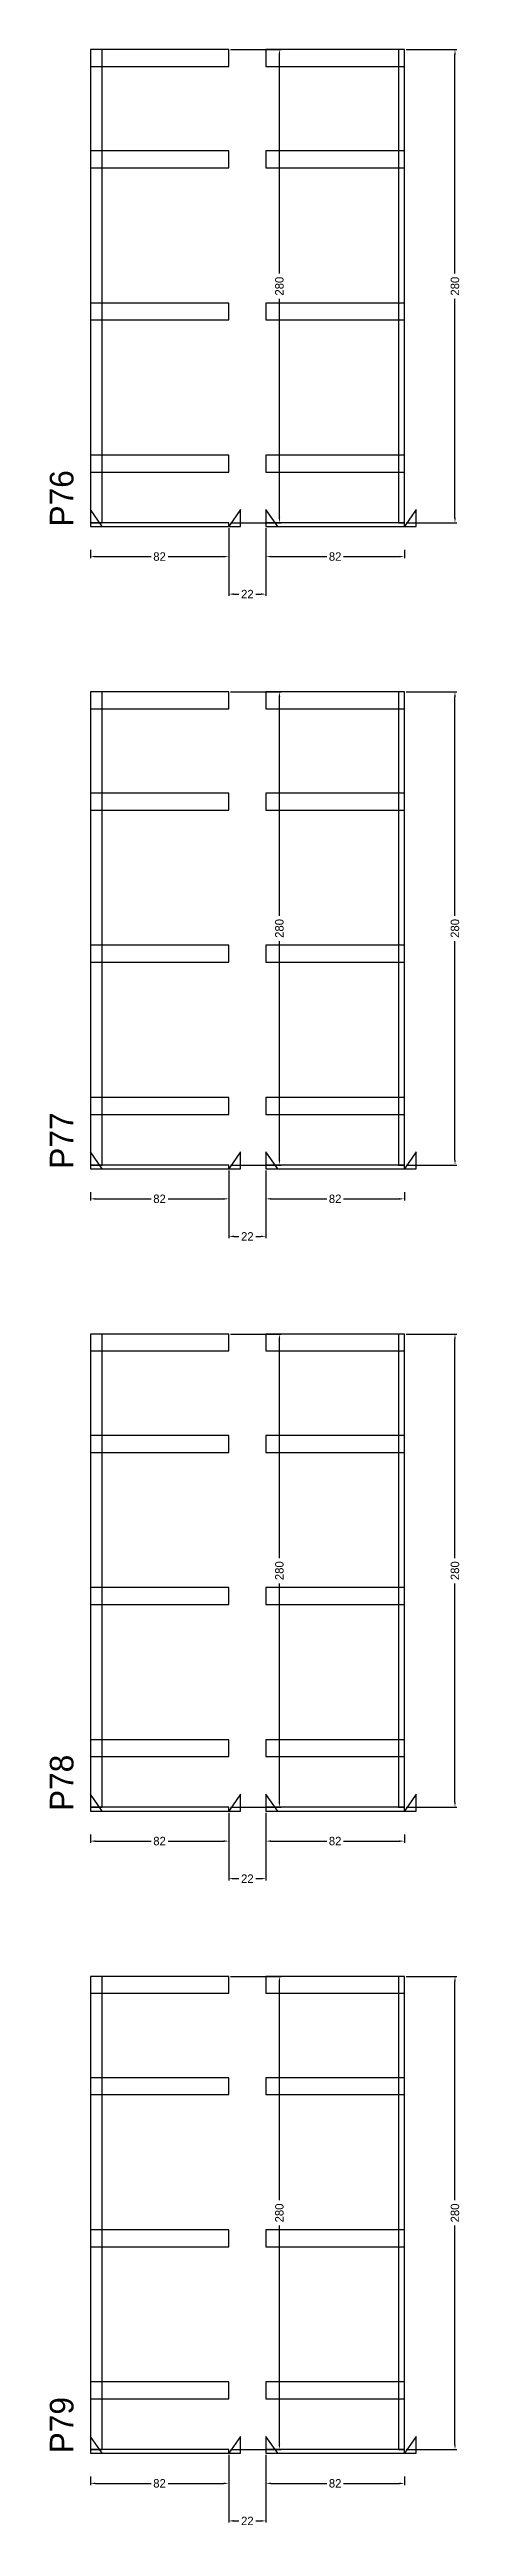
# Model space of a CAD drawing. Header units: centimetres. Extents: x -10500 to 4299, y -12546 to 295.
# Drawn here: x 3976 to 4219, y -12203 to -10738 of the extents above; entities that cross this region are included whole.
import ezdxf

# ---------------------------------------------------------------- set-up
doc = ezdxf.new("R2010")
doc.units = ezdxf.units.CM
for name, color, linetype in [('COTA', 241, 'Continuous'), ('NOMENCLATURA', 7, 'Continuous'), ('SARR_2.2x10', 60, 'Continuous'), ('SARR_2.2x7', 40, 'Continuous')]:
    doc.layers.add(name, color=color, linetype=linetype)
doc.dimstyles.new('PAINEL-NOVA', dxfattribs={"dimtxt": 5, "dimasz": 3, "dimexe": 1, "dimexo": 1, "dimgap": 1, "dimtad": 1, "dimcen": 2.5, "dimazin": 3, "dimtfac": 1, "dimtmove": 0, "dimatfit": 3})

msp = doc.modelspace()

# ---------------------------------------------------------------- texts
at = {"layer": 'NOMENCLATURA'}
for s, p in [('P76', (3990, -11020)), ('P77', (3990, -11400)), ('P78', (3990, -11780)), ('P79', (3990, -12160))]:
    msp.add_text(s, height=14, rotation=90, dxfattribs=at).set_placement(p)

# ---------------------------------------------------------------- blocks, each defined once
blk = doc.blocks.new('_CLOSEDFILLED')
at = {"color": 0, "linetype": 'BYBLOCK'}
blk.add_solid([(-1, 0.16), (0, 0), (-1, -0.16)], dxfattribs=at)
blk = doc.blocks.new('*D1077')
for p, q in [((4000, -12173.8), (4000, -12178.8)), ((4003, -12177.8), (4036, -12177.8)), ((4046, -12177.8), (4079, -12177.8)), ((4082, -12173.8), (4082, -12178.8))]:
    blk.add_line(p, q)
at = {"layer": 'Defpoints'}
for p in [(4000, -12172.8), (4000, -12177.8), (4082, -12172.8)]:
    blk.add_point(p, dxfattribs=at)
at = {"layer": 'SARR_2.2x10', "xscale": 3, "yscale": 3, "rotation": 180}
blk.add_blockref('_CLOSEDFILLED', (4000, -12177.8), dxfattribs=at)
at = {"layer": 'SARR_2.2x10', "xscale": 3, "yscale": 3}
blk.add_blockref('_CLOSEDFILLED', (4082, -12177.8), dxfattribs=at)
at = {"layer": 'SARR_2.2x10', "insert": (4041, -12177.8), "char_height": 5, "attachment_point": 5}
blk.add_mtext('82', dxfattribs=at)
blk = doc.blocks.new('*D1078')
for p, q in [((4083, -11877.8), (4113, -11877.8)), ((4112, -12010.3), (4112, -11880.8)), ((4112, -12154.8), (4112, -12025.3)), ((4083, -12157.8), (4113, -12157.8))]:
    blk.add_line(p, q)
at = {"layer": 'Defpoints'}
for p in [(4082, -11877.8), (4082, -12157.8), (4112, -12157.8)]:
    blk.add_point(p, dxfattribs=at)
at = {"layer": 'SARR_2.2x10', "xscale": 3, "yscale": 3}
for p, rotation in [((4112, -11877.8), 90), ((4112, -12157.8), 270)]:
    blk.add_blockref('_CLOSEDFILLED', p, dxfattribs=dict(at, rotation=rotation))
at = {"layer": 'SARR_2.2x10', "insert": (4112, -12017.8), "char_height": 5, "attachment_point": 5, "rotation": 90}
blk.add_mtext('280', dxfattribs=at)
blk = doc.blocks.new('GRA-E')
at = {"layer": 'SARR_2.2x7'}
blk.add_lwpolyline([(0, 0), (7, 0), (0, 10)], close=True, dxfattribs=at)
blk = doc.blocks.new('GRA-D')
at = {"layer": 'SARR_2.2x7'}
blk.add_lwpolyline([(0, 0), (7, 0), (7, 10)], close=True, dxfattribs=at)
blk = doc.blocks.new('*D1079')
for p, q in [((4104, -12173.8), (4104, -12178.8)), ((4107, -12177.8), (4140, -12177.8)), ((4150, -12177.8), (4183, -12177.8)), ((4186, -12173.8), (4186, -12178.8))]:
    blk.add_line(p, q)
at = {"layer": 'Defpoints'}
for p in [(4104, -12172.8), (4104, -12177.8), (4186, -12172.8)]:
    blk.add_point(p, dxfattribs=at)
at = {"layer": 'SARR_2.2x10', "xscale": 3, "yscale": 3, "rotation": 180}
blk.add_blockref('_CLOSEDFILLED', (4104, -12177.8), dxfattribs=at)
at = {"layer": 'SARR_2.2x10', "xscale": 3, "yscale": 3}
blk.add_blockref('_CLOSEDFILLED', (4186, -12177.8), dxfattribs=at)
at = {"layer": 'SARR_2.2x10', "insert": (4145, -12177.8), "char_height": 5, "attachment_point": 5}
blk.add_mtext('82', dxfattribs=at)
blk = doc.blocks.new('*D1080')
for p, q in [((4187, -11877.8), (4217, -11877.8)), ((4216, -12010.3), (4216, -11880.8)), ((4216, -12154.8), (4216, -12025.3)), ((4187, -12157.8), (4217, -12157.8))]:
    blk.add_line(p, q)
at = {"layer": 'Defpoints'}
for p in [(4186, -11877.8), (4186, -12157.8), (4216, -12157.8)]:
    blk.add_point(p, dxfattribs=at)
at = {"layer": 'SARR_2.2x10', "xscale": 3, "yscale": 3}
for p, rotation in [((4216, -11877.8), 90), ((4216, -12157.8), 270)]:
    blk.add_blockref('_CLOSEDFILLED', p, dxfattribs=dict(at, rotation=rotation))
at = {"layer": 'SARR_2.2x10', "insert": (4216, -12017.8), "char_height": 5, "attachment_point": 5, "rotation": 90}
blk.add_mtext('280', dxfattribs=at)
blk = doc.blocks.new('*D1081')
for p, q in [((4187, -11877.8), (4217, -11877.8)), ((4216, -12010.3), (4216, -11880.8)), ((4216, -12154.8), (4216, -12025.3)), ((4187, -12157.8), (4217, -12157.8))]:
    blk.add_line(p, q)
at = {"layer": 'Defpoints'}
for p in [(4186, -11877.8), (4186, -12157.8), (4216, -12157.8)]:
    blk.add_point(p, dxfattribs=at)
at = {"layer": 'SARR_2.2x10', "xscale": 3, "yscale": 3}
for p, rotation in [((4216, -11877.8), 90), ((4216, -12157.8), 270)]:
    blk.add_blockref('_CLOSEDFILLED', p, dxfattribs=dict(at, rotation=rotation))
at = {"layer": 'SARR_2.2x10', "insert": (4216, -12017.8), "char_height": 5, "attachment_point": 5, "rotation": 90}
blk.add_mtext('280', dxfattribs=at)
blk = doc.blocks.new('*D1082')
for p, q in [((4187, -11877.8), (4217, -11877.8)), ((4216, -12010.3), (4216, -11880.8)), ((4216, -12154.8), (4216, -12025.3)), ((4187, -12157.8), (4217, -12157.8))]:
    blk.add_line(p, q)
at = {"layer": 'Defpoints'}
for p in [(4186, -11877.8), (4186, -12157.8), (4216, -12157.8)]:
    blk.add_point(p, dxfattribs=at)
at = {"layer": 'SARR_2.2x10', "xscale": 3, "yscale": 3}
for p, rotation in [((4216, -11877.8), 90), ((4216, -12157.8), 270)]:
    blk.add_blockref('_CLOSEDFILLED', p, dxfattribs=dict(at, rotation=rotation))
at = {"layer": 'SARR_2.2x10', "insert": (4216, -12017.8), "char_height": 5, "attachment_point": 5, "rotation": 90}
blk.add_mtext('280', dxfattribs=at)
blk = doc.blocks.new('*D1083')
for p, q in [((4187, -11877.8), (4217, -11877.8)), ((4216, -12010.3), (4216, -11880.8)), ((4216, -12154.8), (4216, -12025.3)), ((4187, -12157.8), (4217, -12157.8))]:
    blk.add_line(p, q)
at = {"layer": 'Defpoints'}
for p in [(4186, -11877.8), (4186, -12157.8), (4216, -12157.8)]:
    blk.add_point(p, dxfattribs=at)
at = {"layer": 'SARR_2.2x10', "xscale": 3, "yscale": 3}
for p, rotation in [((4216, -11877.8), 90), ((4216, -12157.8), 270)]:
    blk.add_blockref('_CLOSEDFILLED', p, dxfattribs=dict(at, rotation=rotation))
at = {"layer": 'SARR_2.2x10', "insert": (4216, -12017.8), "char_height": 5, "attachment_point": 5, "rotation": 90}
blk.add_mtext('280', dxfattribs=at)
blk = doc.blocks.new('*D1084')
for p, q in [((4187, -11877.8), (4217, -11877.8)), ((4216, -12010.3), (4216, -11880.8)), ((4216, -12154.8), (4216, -12025.3)), ((4187, -12157.8), (4217, -12157.8))]:
    blk.add_line(p, q)
at = {"layer": 'Defpoints'}
for p in [(4186, -11877.8), (4186, -12157.8), (4216, -12157.8)]:
    blk.add_point(p, dxfattribs=at)
at = {"layer": 'SARR_2.2x10', "xscale": 3, "yscale": 3}
for p, rotation in [((4216, -11877.8), 90), ((4216, -12157.8), 270)]:
    blk.add_blockref('_CLOSEDFILLED', p, dxfattribs=dict(at, rotation=rotation))
at = {"layer": 'SARR_2.2x10', "insert": (4216, -12017.8), "char_height": 5, "attachment_point": 5, "rotation": 90}
blk.add_mtext('280', dxfattribs=at)
blk = doc.blocks.new('*D1085')
for p, q in [((4187, -11877.8), (4217, -11877.8)), ((4216, -12010.3), (4216, -11880.8)), ((4216, -12154.8), (4216, -12025.3)), ((4187, -12157.8), (4217, -12157.8))]:
    blk.add_line(p, q)
at = {"layer": 'Defpoints'}
for p in [(4186, -11877.8), (4186, -12157.8), (4216, -12157.8)]:
    blk.add_point(p, dxfattribs=at)
at = {"layer": 'SARR_2.2x10', "xscale": 3, "yscale": 3}
for p, rotation in [((4216, -11877.8), 90), ((4216, -12157.8), 270)]:
    blk.add_blockref('_CLOSEDFILLED', p, dxfattribs=dict(at, rotation=rotation))
at = {"layer": 'SARR_2.2x10', "insert": (4216, -12017.8), "char_height": 5, "attachment_point": 5, "rotation": 90}
blk.add_mtext('280', dxfattribs=at)
blk = doc.blocks.new('*D1086')
for p, q in [((4187, -11877.8), (4217, -11877.8)), ((4216, -12010.3), (4216, -11880.8)), ((4216, -12154.8), (4216, -12025.3)), ((4187, -12157.8), (4217, -12157.8))]:
    blk.add_line(p, q)
at = {"layer": 'Defpoints'}
for p in [(4186, -11877.8), (4186, -12157.8), (4216, -12157.8)]:
    blk.add_point(p, dxfattribs=at)
at = {"layer": 'SARR_2.2x10', "xscale": 3, "yscale": 3}
for p, rotation in [((4216, -11877.8), 90), ((4216, -12157.8), 270)]:
    blk.add_blockref('_CLOSEDFILLED', p, dxfattribs=dict(at, rotation=rotation))
at = {"layer": 'SARR_2.2x10', "insert": (4216, -12017.8), "char_height": 5, "attachment_point": 5, "rotation": 90}
blk.add_mtext('280', dxfattribs=at)
blk = doc.blocks.new('*D1087')
for p, q in [((4187, -11877.8), (4217, -11877.8)), ((4216, -12010.3), (4216, -11880.8)), ((4216, -12154.8), (4216, -12025.3)), ((4187, -12157.8), (4217, -12157.8))]:
    blk.add_line(p, q)
at = {"layer": 'Defpoints'}
for p in [(4186, -11877.8), (4186, -12157.8), (4216, -12157.8)]:
    blk.add_point(p, dxfattribs=at)
at = {"layer": 'SARR_2.2x10', "xscale": 3, "yscale": 3}
for p, rotation in [((4216, -11877.8), 90), ((4216, -12157.8), 270)]:
    blk.add_blockref('_CLOSEDFILLED', p, dxfattribs=dict(at, rotation=rotation))
at = {"layer": 'SARR_2.2x10', "insert": (4216, -12017.8), "char_height": 5, "attachment_point": 5, "rotation": 90}
blk.add_mtext('280', dxfattribs=at)
blk = doc.blocks.new('*D1088')
for p, q in [((4187, -11877.8), (4217, -11877.8)), ((4216, -12010.3), (4216, -11880.8)), ((4216, -12154.8), (4216, -12025.3)), ((4187, -12157.8), (4217, -12157.8))]:
    blk.add_line(p, q)
at = {"layer": 'Defpoints'}
for p in [(4186, -11877.8), (4186, -12157.8), (4216, -12157.8)]:
    blk.add_point(p, dxfattribs=at)
at = {"layer": 'SARR_2.2x10', "xscale": 3, "yscale": 3}
for p, rotation in [((4216, -11877.8), 90), ((4216, -12157.8), 270)]:
    blk.add_blockref('_CLOSEDFILLED', p, dxfattribs=dict(at, rotation=rotation))
at = {"layer": 'SARR_2.2x10', "insert": (4216, -12017.8), "char_height": 5, "attachment_point": 5, "rotation": 90}
blk.add_mtext('280', dxfattribs=at)
blk = doc.blocks.new('*D1089')
for p, q in [((4187, -11877.8), (4217, -11877.8)), ((4216, -12010.3), (4216, -11880.8)), ((4216, -12154.8), (4216, -12025.3)), ((4187, -12157.8), (4217, -12157.8))]:
    blk.add_line(p, q)
at = {"layer": 'Defpoints'}
for p in [(4186, -11877.8), (4186, -12157.8), (4216, -12157.8)]:
    blk.add_point(p, dxfattribs=at)
at = {"layer": 'SARR_2.2x10', "xscale": 3, "yscale": 3}
for p, rotation in [((4216, -11877.8), 90), ((4216, -12157.8), 270)]:
    blk.add_blockref('_CLOSEDFILLED', p, dxfattribs=dict(at, rotation=rotation))
at = {"layer": 'SARR_2.2x10', "insert": (4216, -12017.8), "char_height": 5, "attachment_point": 5, "rotation": 90}
blk.add_mtext('280', dxfattribs=at)
blk = doc.blocks.new('*D1090')
for p, q in [((4082, -12161), (4082, -12201)), ((4104, -12161), (4104, -12201)), ((4085, -12200), (4088, -12200)), ((4098, -12200), (4101, -12200))]:
    blk.add_line(p, q)
at = {"layer": 'Defpoints'}
for p in [(4082, -12160), (4104, -12160), (4082, -12200)]:
    blk.add_point(p, dxfattribs=at)
at = {"layer": 'COTA', "xscale": 3, "yscale": 3, "rotation": 180}
blk.add_blockref('_CLOSEDFILLED', (4082, -12200), dxfattribs=at)
at = {"layer": 'COTA', "xscale": 3, "yscale": 3}
blk.add_blockref('_CLOSEDFILLED', (4104, -12200), dxfattribs=at)
at = {"layer": 'COTA', "insert": (4093, -12200), "char_height": 5, "attachment_point": 5}
blk.add_mtext('22', dxfattribs=at)
blk = doc.blocks.new('*D1043')
for p, q in [((4000, -11793.8), (4000, -11798.8)), ((4082, -11793.8), (4082, -11798.8)), ((4003, -11797.8), (4036, -11797.8)), ((4046, -11797.8), (4079, -11797.8))]:
    blk.add_line(p, q)
at = {"layer": 'Defpoints'}
for p in [(4000, -11792.8), (4082, -11792.8), (4000, -11797.8)]:
    blk.add_point(p, dxfattribs=at)
at = {"layer": 'SARR_2.2x10', "xscale": 3, "yscale": 3, "rotation": 180}
blk.add_blockref('_CLOSEDFILLED', (4000, -11797.8), dxfattribs=at)
at = {"layer": 'SARR_2.2x10', "xscale": 3, "yscale": 3}
blk.add_blockref('_CLOSEDFILLED', (4082, -11797.8), dxfattribs=at)
at = {"layer": 'SARR_2.2x10', "insert": (4041, -11797.8), "char_height": 5, "attachment_point": 5}
blk.add_mtext('82', dxfattribs=at)
blk = doc.blocks.new('*D1044')
for p, q in [((4083, -11497.8), (4113, -11497.8)), ((4112, -11630.3), (4112, -11500.8)), ((4112, -11774.8), (4112, -11645.3)), ((4083, -11777.8), (4113, -11777.8))]:
    blk.add_line(p, q)
at = {"layer": 'Defpoints'}
for p in [(4082, -11497.8), (4082, -11777.8), (4112, -11777.8)]:
    blk.add_point(p, dxfattribs=at)
at = {"layer": 'SARR_2.2x10', "xscale": 3, "yscale": 3}
for p, rotation in [((4112, -11497.8), 90), ((4112, -11777.8), 270)]:
    blk.add_blockref('_CLOSEDFILLED', p, dxfattribs=dict(at, rotation=rotation))
at = {"layer": 'SARR_2.2x10', "insert": (4112, -11637.8), "char_height": 5, "attachment_point": 5, "rotation": 90}
blk.add_mtext('280', dxfattribs=at)
blk = doc.blocks.new('*D1045')
for p, q in [((4104, -11793.8), (4104, -11798.8)), ((4186, -11793.8), (4186, -11798.8)), ((4107, -11797.8), (4140, -11797.8)), ((4150, -11797.8), (4183, -11797.8))]:
    blk.add_line(p, q)
at = {"layer": 'Defpoints'}
for p in [(4104, -11792.8), (4186, -11792.8), (4104, -11797.8)]:
    blk.add_point(p, dxfattribs=at)
at = {"layer": 'SARR_2.2x10', "xscale": 3, "yscale": 3, "rotation": 180}
blk.add_blockref('_CLOSEDFILLED', (4104, -11797.8), dxfattribs=at)
at = {"layer": 'SARR_2.2x10', "xscale": 3, "yscale": 3}
blk.add_blockref('_CLOSEDFILLED', (4186, -11797.8), dxfattribs=at)
at = {"layer": 'SARR_2.2x10', "insert": (4145, -11797.8), "char_height": 5, "attachment_point": 5}
blk.add_mtext('82', dxfattribs=at)
blk = doc.blocks.new('*D1046')
for p, q in [((4187, -11497.8), (4217, -11497.8)), ((4216, -11630.3), (4216, -11500.8)), ((4216, -11774.8), (4216, -11645.3)), ((4187, -11777.8), (4217, -11777.8))]:
    blk.add_line(p, q)
at = {"layer": 'Defpoints'}
for p in [(4186, -11497.8), (4186, -11777.8), (4216, -11777.8)]:
    blk.add_point(p, dxfattribs=at)
at = {"layer": 'SARR_2.2x10', "xscale": 3, "yscale": 3}
for p, rotation in [((4216, -11497.8), 90), ((4216, -11777.8), 270)]:
    blk.add_blockref('_CLOSEDFILLED', p, dxfattribs=dict(at, rotation=rotation))
at = {"layer": 'SARR_2.2x10', "insert": (4216, -11637.8), "char_height": 5, "attachment_point": 5, "rotation": 90}
blk.add_mtext('280', dxfattribs=at)
blk = doc.blocks.new('*D1047')
for p, q in [((4187, -11497.8), (4217, -11497.8)), ((4216, -11630.3), (4216, -11500.8)), ((4216, -11774.8), (4216, -11645.3)), ((4187, -11777.8), (4217, -11777.8))]:
    blk.add_line(p, q)
at = {"layer": 'Defpoints'}
for p in [(4186, -11497.8), (4186, -11777.8), (4216, -11777.8)]:
    blk.add_point(p, dxfattribs=at)
at = {"layer": 'SARR_2.2x10', "xscale": 3, "yscale": 3}
for p, rotation in [((4216, -11497.8), 90), ((4216, -11777.8), 270)]:
    blk.add_blockref('_CLOSEDFILLED', p, dxfattribs=dict(at, rotation=rotation))
at = {"layer": 'SARR_2.2x10', "insert": (4216, -11637.8), "char_height": 5, "attachment_point": 5, "rotation": 90}
blk.add_mtext('280', dxfattribs=at)
blk = doc.blocks.new('*D1048')
for p, q in [((4187, -11497.8), (4217, -11497.8)), ((4216, -11630.3), (4216, -11500.8)), ((4216, -11774.8), (4216, -11645.3)), ((4187, -11777.8), (4217, -11777.8))]:
    blk.add_line(p, q)
at = {"layer": 'Defpoints'}
for p in [(4186, -11497.8), (4186, -11777.8), (4216, -11777.8)]:
    blk.add_point(p, dxfattribs=at)
at = {"layer": 'SARR_2.2x10', "xscale": 3, "yscale": 3}
for p, rotation in [((4216, -11497.8), 90), ((4216, -11777.8), 270)]:
    blk.add_blockref('_CLOSEDFILLED', p, dxfattribs=dict(at, rotation=rotation))
at = {"layer": 'SARR_2.2x10', "insert": (4216, -11637.8), "char_height": 5, "attachment_point": 5, "rotation": 90}
blk.add_mtext('280', dxfattribs=at)
blk = doc.blocks.new('*D1049')
for p, q in [((4187, -11497.8), (4217, -11497.8)), ((4216, -11630.3), (4216, -11500.8)), ((4216, -11774.8), (4216, -11645.3)), ((4187, -11777.8), (4217, -11777.8))]:
    blk.add_line(p, q)
at = {"layer": 'Defpoints'}
for p in [(4186, -11497.8), (4186, -11777.8), (4216, -11777.8)]:
    blk.add_point(p, dxfattribs=at)
at = {"layer": 'SARR_2.2x10', "xscale": 3, "yscale": 3}
for p, rotation in [((4216, -11497.8), 90), ((4216, -11777.8), 270)]:
    blk.add_blockref('_CLOSEDFILLED', p, dxfattribs=dict(at, rotation=rotation))
at = {"layer": 'SARR_2.2x10', "insert": (4216, -11637.8), "char_height": 5, "attachment_point": 5, "rotation": 90}
blk.add_mtext('280', dxfattribs=at)
blk = doc.blocks.new('*D1050')
for p, q in [((4187, -11497.8), (4217, -11497.8)), ((4216, -11630.3), (4216, -11500.8)), ((4216, -11774.8), (4216, -11645.3)), ((4187, -11777.8), (4217, -11777.8))]:
    blk.add_line(p, q)
at = {"layer": 'Defpoints'}
for p in [(4186, -11497.8), (4186, -11777.8), (4216, -11777.8)]:
    blk.add_point(p, dxfattribs=at)
at = {"layer": 'SARR_2.2x10', "xscale": 3, "yscale": 3}
for p, rotation in [((4216, -11497.8), 90), ((4216, -11777.8), 270)]:
    blk.add_blockref('_CLOSEDFILLED', p, dxfattribs=dict(at, rotation=rotation))
at = {"layer": 'SARR_2.2x10', "insert": (4216, -11637.8), "char_height": 5, "attachment_point": 5, "rotation": 90}
blk.add_mtext('280', dxfattribs=at)
blk = doc.blocks.new('*D1051')
for p, q in [((4187, -11497.8), (4217, -11497.8)), ((4216, -11630.3), (4216, -11500.8)), ((4216, -11774.8), (4216, -11645.3)), ((4187, -11777.8), (4217, -11777.8))]:
    blk.add_line(p, q)
at = {"layer": 'Defpoints'}
for p in [(4186, -11497.8), (4186, -11777.8), (4216, -11777.8)]:
    blk.add_point(p, dxfattribs=at)
at = {"layer": 'SARR_2.2x10', "xscale": 3, "yscale": 3}
for p, rotation in [((4216, -11497.8), 90), ((4216, -11777.8), 270)]:
    blk.add_blockref('_CLOSEDFILLED', p, dxfattribs=dict(at, rotation=rotation))
at = {"layer": 'SARR_2.2x10', "insert": (4216, -11637.8), "char_height": 5, "attachment_point": 5, "rotation": 90}
blk.add_mtext('280', dxfattribs=at)
blk = doc.blocks.new('*D1052')
for p, q in [((4187, -11497.8), (4217, -11497.8)), ((4216, -11630.3), (4216, -11500.8)), ((4216, -11774.8), (4216, -11645.3)), ((4187, -11777.8), (4217, -11777.8))]:
    blk.add_line(p, q)
at = {"layer": 'Defpoints'}
for p in [(4186, -11497.8), (4186, -11777.8), (4216, -11777.8)]:
    blk.add_point(p, dxfattribs=at)
at = {"layer": 'SARR_2.2x10', "xscale": 3, "yscale": 3}
for p, rotation in [((4216, -11497.8), 90), ((4216, -11777.8), 270)]:
    blk.add_blockref('_CLOSEDFILLED', p, dxfattribs=dict(at, rotation=rotation))
at = {"layer": 'SARR_2.2x10', "insert": (4216, -11637.8), "char_height": 5, "attachment_point": 5, "rotation": 90}
blk.add_mtext('280', dxfattribs=at)
blk = doc.blocks.new('*D1053')
for p, q in [((4187, -11497.8), (4217, -11497.8)), ((4216, -11630.3), (4216, -11500.8)), ((4216, -11774.8), (4216, -11645.3)), ((4187, -11777.8), (4217, -11777.8))]:
    blk.add_line(p, q)
at = {"layer": 'Defpoints'}
for p in [(4186, -11497.8), (4186, -11777.8), (4216, -11777.8)]:
    blk.add_point(p, dxfattribs=at)
at = {"layer": 'SARR_2.2x10', "xscale": 3, "yscale": 3}
for p, rotation in [((4216, -11497.8), 90), ((4216, -11777.8), 270)]:
    blk.add_blockref('_CLOSEDFILLED', p, dxfattribs=dict(at, rotation=rotation))
at = {"layer": 'SARR_2.2x10', "insert": (4216, -11637.8), "char_height": 5, "attachment_point": 5, "rotation": 90}
blk.add_mtext('280', dxfattribs=at)
blk = doc.blocks.new('*D1054')
for p, q in [((4187, -11497.8), (4217, -11497.8)), ((4216, -11630.3), (4216, -11500.8)), ((4216, -11774.8), (4216, -11645.3)), ((4187, -11777.8), (4217, -11777.8))]:
    blk.add_line(p, q)
at = {"layer": 'Defpoints'}
for p in [(4186, -11497.8), (4186, -11777.8), (4216, -11777.8)]:
    blk.add_point(p, dxfattribs=at)
at = {"layer": 'SARR_2.2x10', "xscale": 3, "yscale": 3}
for p, rotation in [((4216, -11497.8), 90), ((4216, -11777.8), 270)]:
    blk.add_blockref('_CLOSEDFILLED', p, dxfattribs=dict(at, rotation=rotation))
at = {"layer": 'SARR_2.2x10', "insert": (4216, -11637.8), "char_height": 5, "attachment_point": 5, "rotation": 90}
blk.add_mtext('280', dxfattribs=at)
blk = doc.blocks.new('*D1055')
for p, q in [((4187, -11497.8), (4217, -11497.8)), ((4216, -11630.3), (4216, -11500.8)), ((4216, -11774.8), (4216, -11645.3)), ((4187, -11777.8), (4217, -11777.8))]:
    blk.add_line(p, q)
at = {"layer": 'Defpoints'}
for p in [(4186, -11497.8), (4186, -11777.8), (4216, -11777.8)]:
    blk.add_point(p, dxfattribs=at)
at = {"layer": 'SARR_2.2x10', "xscale": 3, "yscale": 3}
for p, rotation in [((4216, -11497.8), 90), ((4216, -11777.8), 270)]:
    blk.add_blockref('_CLOSEDFILLED', p, dxfattribs=dict(at, rotation=rotation))
at = {"layer": 'SARR_2.2x10', "insert": (4216, -11637.8), "char_height": 5, "attachment_point": 5, "rotation": 90}
blk.add_mtext('280', dxfattribs=at)
blk = doc.blocks.new('*D1056')
for p, q in [((4082, -11781), (4082, -11821)), ((4104, -11781), (4104, -11821)), ((4085, -11820), (4088, -11820)), ((4098, -11820), (4101, -11820))]:
    blk.add_line(p, q)
at = {"layer": 'Defpoints'}
for p in [(4082, -11780), (4104, -11780), (4082, -11820)]:
    blk.add_point(p, dxfattribs=at)
at = {"layer": 'COTA', "xscale": 3, "yscale": 3, "rotation": 180}
blk.add_blockref('_CLOSEDFILLED', (4082, -11820), dxfattribs=at)
at = {"layer": 'COTA', "xscale": 3, "yscale": 3}
blk.add_blockref('_CLOSEDFILLED', (4104, -11820), dxfattribs=at)
at = {"layer": 'COTA', "insert": (4093, -11820), "char_height": 5, "attachment_point": 5}
blk.add_mtext('22', dxfattribs=at)
blk = doc.blocks.new('*D1009')
for p, q in [((4000, -11413.8), (4000, -11418.8)), ((4082, -11413.8), (4082, -11418.8)), ((4003, -11417.8), (4036, -11417.8)), ((4046, -11417.8), (4079, -11417.8))]:
    blk.add_line(p, q)
at = {"layer": 'Defpoints'}
for p in [(4000, -11412.8), (4082, -11412.8), (4000, -11417.8)]:
    blk.add_point(p, dxfattribs=at)
at = {"layer": 'SARR_2.2x10', "xscale": 3, "yscale": 3, "rotation": 180}
blk.add_blockref('_CLOSEDFILLED', (4000, -11417.8), dxfattribs=at)
at = {"layer": 'SARR_2.2x10', "xscale": 3, "yscale": 3}
blk.add_blockref('_CLOSEDFILLED', (4082, -11417.8), dxfattribs=at)
at = {"layer": 'SARR_2.2x10', "insert": (4041, -11417.8), "char_height": 5, "attachment_point": 5}
blk.add_mtext('82', dxfattribs=at)
blk = doc.blocks.new('*D1010')
for p, q in [((4083, -11117.8), (4113, -11117.8)), ((4112, -11250.3), (4112, -11120.8)), ((4112, -11394.8), (4112, -11265.3)), ((4083, -11397.8), (4113, -11397.8))]:
    blk.add_line(p, q)
at = {"layer": 'Defpoints'}
for p in [(4082, -11117.8), (4082, -11397.8), (4112, -11397.8)]:
    blk.add_point(p, dxfattribs=at)
at = {"layer": 'SARR_2.2x10', "xscale": 3, "yscale": 3}
for p, rotation in [((4112, -11117.8), 90), ((4112, -11397.8), 270)]:
    blk.add_blockref('_CLOSEDFILLED', p, dxfattribs=dict(at, rotation=rotation))
at = {"layer": 'SARR_2.2x10', "insert": (4112, -11257.8), "char_height": 5, "attachment_point": 5, "rotation": 90}
blk.add_mtext('280', dxfattribs=at)
blk = doc.blocks.new('*D1011')
for p, q in [((4104, -11413.8), (4104, -11418.8)), ((4186, -11413.8), (4186, -11418.8)), ((4107, -11417.8), (4140, -11417.8)), ((4150, -11417.8), (4183, -11417.8))]:
    blk.add_line(p, q)
at = {"layer": 'Defpoints'}
for p in [(4104, -11412.8), (4186, -11412.8), (4104, -11417.8)]:
    blk.add_point(p, dxfattribs=at)
at = {"layer": 'SARR_2.2x10', "xscale": 3, "yscale": 3, "rotation": 180}
blk.add_blockref('_CLOSEDFILLED', (4104, -11417.8), dxfattribs=at)
at = {"layer": 'SARR_2.2x10', "xscale": 3, "yscale": 3}
blk.add_blockref('_CLOSEDFILLED', (4186, -11417.8), dxfattribs=at)
at = {"layer": 'SARR_2.2x10', "insert": (4145, -11417.8), "char_height": 5, "attachment_point": 5}
blk.add_mtext('82', dxfattribs=at)
blk = doc.blocks.new('*D1012')
for p, q in [((4187, -11117.8), (4217, -11117.8)), ((4216, -11250.3), (4216, -11120.8)), ((4216, -11394.8), (4216, -11265.3)), ((4187, -11397.8), (4217, -11397.8))]:
    blk.add_line(p, q)
at = {"layer": 'Defpoints'}
for p in [(4186, -11117.8), (4186, -11397.8), (4216, -11397.8)]:
    blk.add_point(p, dxfattribs=at)
at = {"layer": 'SARR_2.2x10', "xscale": 3, "yscale": 3}
for p, rotation in [((4216, -11117.8), 90), ((4216, -11397.8), 270)]:
    blk.add_blockref('_CLOSEDFILLED', p, dxfattribs=dict(at, rotation=rotation))
at = {"layer": 'SARR_2.2x10', "insert": (4216, -11257.8), "char_height": 5, "attachment_point": 5, "rotation": 90}
blk.add_mtext('280', dxfattribs=at)
blk = doc.blocks.new('*D1013')
for p, q in [((4187, -11117.8), (4217, -11117.8)), ((4216, -11250.3), (4216, -11120.8)), ((4216, -11394.8), (4216, -11265.3)), ((4187, -11397.8), (4217, -11397.8))]:
    blk.add_line(p, q)
at = {"layer": 'Defpoints'}
for p in [(4186, -11117.8), (4186, -11397.8), (4216, -11397.8)]:
    blk.add_point(p, dxfattribs=at)
at = {"layer": 'SARR_2.2x10', "xscale": 3, "yscale": 3}
for p, rotation in [((4216, -11117.8), 90), ((4216, -11397.8), 270)]:
    blk.add_blockref('_CLOSEDFILLED', p, dxfattribs=dict(at, rotation=rotation))
at = {"layer": 'SARR_2.2x10', "insert": (4216, -11257.8), "char_height": 5, "attachment_point": 5, "rotation": 90}
blk.add_mtext('280', dxfattribs=at)
blk = doc.blocks.new('*D1014')
for p, q in [((4187, -11117.8), (4217, -11117.8)), ((4216, -11250.3), (4216, -11120.8)), ((4216, -11394.8), (4216, -11265.3)), ((4187, -11397.8), (4217, -11397.8))]:
    blk.add_line(p, q)
at = {"layer": 'Defpoints'}
for p in [(4186, -11117.8), (4186, -11397.8), (4216, -11397.8)]:
    blk.add_point(p, dxfattribs=at)
at = {"layer": 'SARR_2.2x10', "xscale": 3, "yscale": 3}
for p, rotation in [((4216, -11117.8), 90), ((4216, -11397.8), 270)]:
    blk.add_blockref('_CLOSEDFILLED', p, dxfattribs=dict(at, rotation=rotation))
at = {"layer": 'SARR_2.2x10', "insert": (4216, -11257.8), "char_height": 5, "attachment_point": 5, "rotation": 90}
blk.add_mtext('280', dxfattribs=at)
blk = doc.blocks.new('*D1015')
for p, q in [((4187, -11117.8), (4217, -11117.8)), ((4216, -11250.3), (4216, -11120.8)), ((4216, -11394.8), (4216, -11265.3)), ((4187, -11397.8), (4217, -11397.8))]:
    blk.add_line(p, q)
at = {"layer": 'Defpoints'}
for p in [(4186, -11117.8), (4186, -11397.8), (4216, -11397.8)]:
    blk.add_point(p, dxfattribs=at)
at = {"layer": 'SARR_2.2x10', "xscale": 3, "yscale": 3}
for p, rotation in [((4216, -11117.8), 90), ((4216, -11397.8), 270)]:
    blk.add_blockref('_CLOSEDFILLED', p, dxfattribs=dict(at, rotation=rotation))
at = {"layer": 'SARR_2.2x10', "insert": (4216, -11257.8), "char_height": 5, "attachment_point": 5, "rotation": 90}
blk.add_mtext('280', dxfattribs=at)
blk = doc.blocks.new('*D1016')
for p, q in [((4187, -11117.8), (4217, -11117.8)), ((4216, -11250.3), (4216, -11120.8)), ((4216, -11394.8), (4216, -11265.3)), ((4187, -11397.8), (4217, -11397.8))]:
    blk.add_line(p, q)
at = {"layer": 'Defpoints'}
for p in [(4186, -11117.8), (4186, -11397.8), (4216, -11397.8)]:
    blk.add_point(p, dxfattribs=at)
at = {"layer": 'SARR_2.2x10', "xscale": 3, "yscale": 3}
for p, rotation in [((4216, -11117.8), 90), ((4216, -11397.8), 270)]:
    blk.add_blockref('_CLOSEDFILLED', p, dxfattribs=dict(at, rotation=rotation))
at = {"layer": 'SARR_2.2x10', "insert": (4216, -11257.8), "char_height": 5, "attachment_point": 5, "rotation": 90}
blk.add_mtext('280', dxfattribs=at)
blk = doc.blocks.new('*D1017')
for p, q in [((4187, -11117.8), (4217, -11117.8)), ((4216, -11250.3), (4216, -11120.8)), ((4216, -11394.8), (4216, -11265.3)), ((4187, -11397.8), (4217, -11397.8))]:
    blk.add_line(p, q)
at = {"layer": 'Defpoints'}
for p in [(4186, -11117.8), (4186, -11397.8), (4216, -11397.8)]:
    blk.add_point(p, dxfattribs=at)
at = {"layer": 'SARR_2.2x10', "xscale": 3, "yscale": 3}
for p, rotation in [((4216, -11117.8), 90), ((4216, -11397.8), 270)]:
    blk.add_blockref('_CLOSEDFILLED', p, dxfattribs=dict(at, rotation=rotation))
at = {"layer": 'SARR_2.2x10', "insert": (4216, -11257.8), "char_height": 5, "attachment_point": 5, "rotation": 90}
blk.add_mtext('280', dxfattribs=at)
blk = doc.blocks.new('*D1018')
for p, q in [((4187, -11117.8), (4217, -11117.8)), ((4216, -11250.3), (4216, -11120.8)), ((4216, -11394.8), (4216, -11265.3)), ((4187, -11397.8), (4217, -11397.8))]:
    blk.add_line(p, q)
at = {"layer": 'Defpoints'}
for p in [(4186, -11117.8), (4186, -11397.8), (4216, -11397.8)]:
    blk.add_point(p, dxfattribs=at)
at = {"layer": 'SARR_2.2x10', "xscale": 3, "yscale": 3}
for p, rotation in [((4216, -11117.8), 90), ((4216, -11397.8), 270)]:
    blk.add_blockref('_CLOSEDFILLED', p, dxfattribs=dict(at, rotation=rotation))
at = {"layer": 'SARR_2.2x10', "insert": (4216, -11257.8), "char_height": 5, "attachment_point": 5, "rotation": 90}
blk.add_mtext('280', dxfattribs=at)
blk = doc.blocks.new('*D1019')
for p, q in [((4187, -11117.8), (4217, -11117.8)), ((4216, -11250.3), (4216, -11120.8)), ((4216, -11394.8), (4216, -11265.3)), ((4187, -11397.8), (4217, -11397.8))]:
    blk.add_line(p, q)
at = {"layer": 'Defpoints'}
for p in [(4186, -11117.8), (4186, -11397.8), (4216, -11397.8)]:
    blk.add_point(p, dxfattribs=at)
at = {"layer": 'SARR_2.2x10', "xscale": 3, "yscale": 3}
for p, rotation in [((4216, -11117.8), 90), ((4216, -11397.8), 270)]:
    blk.add_blockref('_CLOSEDFILLED', p, dxfattribs=dict(at, rotation=rotation))
at = {"layer": 'SARR_2.2x10', "insert": (4216, -11257.8), "char_height": 5, "attachment_point": 5, "rotation": 90}
blk.add_mtext('280', dxfattribs=at)
blk = doc.blocks.new('*D1020')
for p, q in [((4187, -11117.8), (4217, -11117.8)), ((4216, -11250.3), (4216, -11120.8)), ((4216, -11394.8), (4216, -11265.3)), ((4187, -11397.8), (4217, -11397.8))]:
    blk.add_line(p, q)
at = {"layer": 'Defpoints'}
for p in [(4186, -11117.8), (4186, -11397.8), (4216, -11397.8)]:
    blk.add_point(p, dxfattribs=at)
at = {"layer": 'SARR_2.2x10', "xscale": 3, "yscale": 3}
for p, rotation in [((4216, -11117.8), 90), ((4216, -11397.8), 270)]:
    blk.add_blockref('_CLOSEDFILLED', p, dxfattribs=dict(at, rotation=rotation))
at = {"layer": 'SARR_2.2x10', "insert": (4216, -11257.8), "char_height": 5, "attachment_point": 5, "rotation": 90}
blk.add_mtext('280', dxfattribs=at)
blk = doc.blocks.new('*D1021')
for p, q in [((4187, -11117.8), (4217, -11117.8)), ((4216, -11250.3), (4216, -11120.8)), ((4216, -11394.8), (4216, -11265.3)), ((4187, -11397.8), (4217, -11397.8))]:
    blk.add_line(p, q)
at = {"layer": 'Defpoints'}
for p in [(4186, -11117.8), (4186, -11397.8), (4216, -11397.8)]:
    blk.add_point(p, dxfattribs=at)
at = {"layer": 'SARR_2.2x10', "xscale": 3, "yscale": 3}
for p, rotation in [((4216, -11117.8), 90), ((4216, -11397.8), 270)]:
    blk.add_blockref('_CLOSEDFILLED', p, dxfattribs=dict(at, rotation=rotation))
at = {"layer": 'SARR_2.2x10', "insert": (4216, -11257.8), "char_height": 5, "attachment_point": 5, "rotation": 90}
blk.add_mtext('280', dxfattribs=at)
blk = doc.blocks.new('*D1022')
for p, q in [((4082, -11401), (4082, -11441)), ((4104, -11401), (4104, -11441)), ((4085, -11440), (4088, -11440)), ((4098, -11440), (4101, -11440))]:
    blk.add_line(p, q)
at = {"layer": 'Defpoints'}
for p in [(4082, -11400), (4104, -11400), (4082, -11440)]:
    blk.add_point(p, dxfattribs=at)
at = {"layer": 'COTA', "xscale": 3, "yscale": 3, "rotation": 180}
blk.add_blockref('_CLOSEDFILLED', (4082, -11440), dxfattribs=at)
at = {"layer": 'COTA', "xscale": 3, "yscale": 3}
blk.add_blockref('_CLOSEDFILLED', (4104, -11440), dxfattribs=at)
at = {"layer": 'COTA', "insert": (4093, -11440), "char_height": 5, "attachment_point": 5}
blk.add_mtext('22', dxfattribs=at)
blk = doc.blocks.new('*D975')
for p, q in [((4000, -11033.8), (4000, -11038.8)), ((4082, -11033.8), (4082, -11038.8)), ((4003, -11037.8), (4036, -11037.8)), ((4046, -11037.8), (4079, -11037.8))]:
    blk.add_line(p, q)
at = {"layer": 'Defpoints'}
for p in [(4000, -11032.8), (4082, -11032.8), (4000, -11037.8)]:
    blk.add_point(p, dxfattribs=at)
at = {"layer": 'SARR_2.2x10', "xscale": 3, "yscale": 3, "rotation": 180}
blk.add_blockref('_CLOSEDFILLED', (4000, -11037.8), dxfattribs=at)
at = {"layer": 'SARR_2.2x10', "xscale": 3, "yscale": 3}
blk.add_blockref('_CLOSEDFILLED', (4082, -11037.8), dxfattribs=at)
at = {"layer": 'SARR_2.2x10', "insert": (4041, -11037.8), "char_height": 5, "attachment_point": 5}
blk.add_mtext('82', dxfattribs=at)
blk = doc.blocks.new('*D976')
for p, q in [((4083, -10737.8), (4113, -10737.8)), ((4112, -10870.3), (4112, -10740.8)), ((4112, -11014.8), (4112, -10885.3)), ((4083, -11017.8), (4113, -11017.8))]:
    blk.add_line(p, q)
at = {"layer": 'Defpoints'}
for p in [(4082, -10737.8), (4082, -11017.8), (4112, -11017.8)]:
    blk.add_point(p, dxfattribs=at)
at = {"layer": 'SARR_2.2x10', "xscale": 3, "yscale": 3}
for p, rotation in [((4112, -10737.8), 90), ((4112, -11017.8), 270)]:
    blk.add_blockref('_CLOSEDFILLED', p, dxfattribs=dict(at, rotation=rotation))
at = {"layer": 'SARR_2.2x10', "insert": (4112, -10877.8), "char_height": 5, "attachment_point": 5, "rotation": 90}
blk.add_mtext('280', dxfattribs=at)
blk = doc.blocks.new('*D977')
for p, q in [((4104, -11033.8), (4104, -11038.8)), ((4186, -11033.8), (4186, -11038.8)), ((4107, -11037.8), (4140, -11037.8)), ((4150, -11037.8), (4183, -11037.8))]:
    blk.add_line(p, q)
at = {"layer": 'Defpoints'}
for p in [(4104, -11032.8), (4186, -11032.8), (4104, -11037.8)]:
    blk.add_point(p, dxfattribs=at)
at = {"layer": 'SARR_2.2x10', "xscale": 3, "yscale": 3, "rotation": 180}
blk.add_blockref('_CLOSEDFILLED', (4104, -11037.8), dxfattribs=at)
at = {"layer": 'SARR_2.2x10', "xscale": 3, "yscale": 3}
blk.add_blockref('_CLOSEDFILLED', (4186, -11037.8), dxfattribs=at)
at = {"layer": 'SARR_2.2x10', "insert": (4145, -11037.8), "char_height": 5, "attachment_point": 5}
blk.add_mtext('82', dxfattribs=at)
blk = doc.blocks.new('*D978')
for p, q in [((4187, -10737.8), (4217, -10737.8)), ((4216, -10870.3), (4216, -10740.8)), ((4216, -11014.8), (4216, -10885.3)), ((4187, -11017.8), (4217, -11017.8))]:
    blk.add_line(p, q)
at = {"layer": 'Defpoints'}
for p in [(4186, -10737.8), (4186, -11017.8), (4216, -11017.8)]:
    blk.add_point(p, dxfattribs=at)
at = {"layer": 'SARR_2.2x10', "xscale": 3, "yscale": 3}
for p, rotation in [((4216, -10737.8), 90), ((4216, -11017.8), 270)]:
    blk.add_blockref('_CLOSEDFILLED', p, dxfattribs=dict(at, rotation=rotation))
at = {"layer": 'SARR_2.2x10', "insert": (4216, -10877.8), "char_height": 5, "attachment_point": 5, "rotation": 90}
blk.add_mtext('280', dxfattribs=at)
blk = doc.blocks.new('*D979')
for p, q in [((4187, -10737.8), (4217, -10737.8)), ((4216, -10870.3), (4216, -10740.8)), ((4216, -11014.8), (4216, -10885.3)), ((4187, -11017.8), (4217, -11017.8))]:
    blk.add_line(p, q)
at = {"layer": 'Defpoints'}
for p in [(4186, -10737.8), (4186, -11017.8), (4216, -11017.8)]:
    blk.add_point(p, dxfattribs=at)
at = {"layer": 'SARR_2.2x10', "xscale": 3, "yscale": 3}
for p, rotation in [((4216, -10737.8), 90), ((4216, -11017.8), 270)]:
    blk.add_blockref('_CLOSEDFILLED', p, dxfattribs=dict(at, rotation=rotation))
at = {"layer": 'SARR_2.2x10', "insert": (4216, -10877.8), "char_height": 5, "attachment_point": 5, "rotation": 90}
blk.add_mtext('280', dxfattribs=at)
blk = doc.blocks.new('*D980')
for p, q in [((4187, -10737.8), (4217, -10737.8)), ((4216, -10870.3), (4216, -10740.8)), ((4216, -11014.8), (4216, -10885.3)), ((4187, -11017.8), (4217, -11017.8))]:
    blk.add_line(p, q)
at = {"layer": 'Defpoints'}
for p in [(4186, -10737.8), (4186, -11017.8), (4216, -11017.8)]:
    blk.add_point(p, dxfattribs=at)
at = {"layer": 'SARR_2.2x10', "xscale": 3, "yscale": 3}
for p, rotation in [((4216, -10737.8), 90), ((4216, -11017.8), 270)]:
    blk.add_blockref('_CLOSEDFILLED', p, dxfattribs=dict(at, rotation=rotation))
at = {"layer": 'SARR_2.2x10', "insert": (4216, -10877.8), "char_height": 5, "attachment_point": 5, "rotation": 90}
blk.add_mtext('280', dxfattribs=at)
blk = doc.blocks.new('*D981')
for p, q in [((4187, -10737.8), (4217, -10737.8)), ((4216, -10870.3), (4216, -10740.8)), ((4216, -11014.8), (4216, -10885.3)), ((4187, -11017.8), (4217, -11017.8))]:
    blk.add_line(p, q)
at = {"layer": 'Defpoints'}
for p in [(4186, -10737.8), (4186, -11017.8), (4216, -11017.8)]:
    blk.add_point(p, dxfattribs=at)
at = {"layer": 'SARR_2.2x10', "xscale": 3, "yscale": 3}
for p, rotation in [((4216, -10737.8), 90), ((4216, -11017.8), 270)]:
    blk.add_blockref('_CLOSEDFILLED', p, dxfattribs=dict(at, rotation=rotation))
at = {"layer": 'SARR_2.2x10', "insert": (4216, -10877.8), "char_height": 5, "attachment_point": 5, "rotation": 90}
blk.add_mtext('280', dxfattribs=at)
blk = doc.blocks.new('*D982')
for p, q in [((4187, -10737.8), (4217, -10737.8)), ((4216, -10870.3), (4216, -10740.8)), ((4216, -11014.8), (4216, -10885.3)), ((4187, -11017.8), (4217, -11017.8))]:
    blk.add_line(p, q)
at = {"layer": 'Defpoints'}
for p in [(4186, -10737.8), (4186, -11017.8), (4216, -11017.8)]:
    blk.add_point(p, dxfattribs=at)
at = {"layer": 'SARR_2.2x10', "xscale": 3, "yscale": 3}
for p, rotation in [((4216, -10737.8), 90), ((4216, -11017.8), 270)]:
    blk.add_blockref('_CLOSEDFILLED', p, dxfattribs=dict(at, rotation=rotation))
at = {"layer": 'SARR_2.2x10', "insert": (4216, -10877.8), "char_height": 5, "attachment_point": 5, "rotation": 90}
blk.add_mtext('280', dxfattribs=at)
blk = doc.blocks.new('*D983')
for p, q in [((4187, -10737.8), (4217, -10737.8)), ((4216, -10870.3), (4216, -10740.8)), ((4216, -11014.8), (4216, -10885.3)), ((4187, -11017.8), (4217, -11017.8))]:
    blk.add_line(p, q)
at = {"layer": 'Defpoints'}
for p in [(4186, -10737.8), (4186, -11017.8), (4216, -11017.8)]:
    blk.add_point(p, dxfattribs=at)
at = {"layer": 'SARR_2.2x10', "xscale": 3, "yscale": 3}
for p, rotation in [((4216, -10737.8), 90), ((4216, -11017.8), 270)]:
    blk.add_blockref('_CLOSEDFILLED', p, dxfattribs=dict(at, rotation=rotation))
at = {"layer": 'SARR_2.2x10', "insert": (4216, -10877.8), "char_height": 5, "attachment_point": 5, "rotation": 90}
blk.add_mtext('280', dxfattribs=at)
blk = doc.blocks.new('*D984')
for p, q in [((4187, -10737.8), (4217, -10737.8)), ((4216, -10870.3), (4216, -10740.8)), ((4216, -11014.8), (4216, -10885.3)), ((4187, -11017.8), (4217, -11017.8))]:
    blk.add_line(p, q)
at = {"layer": 'Defpoints'}
for p in [(4186, -10737.8), (4186, -11017.8), (4216, -11017.8)]:
    blk.add_point(p, dxfattribs=at)
at = {"layer": 'SARR_2.2x10', "xscale": 3, "yscale": 3}
for p, rotation in [((4216, -10737.8), 90), ((4216, -11017.8), 270)]:
    blk.add_blockref('_CLOSEDFILLED', p, dxfattribs=dict(at, rotation=rotation))
at = {"layer": 'SARR_2.2x10', "insert": (4216, -10877.8), "char_height": 5, "attachment_point": 5, "rotation": 90}
blk.add_mtext('280', dxfattribs=at)
blk = doc.blocks.new('*D985')
for p, q in [((4187, -10737.8), (4217, -10737.8)), ((4216, -10870.3), (4216, -10740.8)), ((4216, -11014.8), (4216, -10885.3)), ((4187, -11017.8), (4217, -11017.8))]:
    blk.add_line(p, q)
at = {"layer": 'Defpoints'}
for p in [(4186, -10737.8), (4186, -11017.8), (4216, -11017.8)]:
    blk.add_point(p, dxfattribs=at)
at = {"layer": 'SARR_2.2x10', "xscale": 3, "yscale": 3}
for p, rotation in [((4216, -10737.8), 90), ((4216, -11017.8), 270)]:
    blk.add_blockref('_CLOSEDFILLED', p, dxfattribs=dict(at, rotation=rotation))
at = {"layer": 'SARR_2.2x10', "insert": (4216, -10877.8), "char_height": 5, "attachment_point": 5, "rotation": 90}
blk.add_mtext('280', dxfattribs=at)
blk = doc.blocks.new('*D986')
for p, q in [((4187, -10737.8), (4217, -10737.8)), ((4216, -10870.3), (4216, -10740.8)), ((4216, -11014.8), (4216, -10885.3)), ((4187, -11017.8), (4217, -11017.8))]:
    blk.add_line(p, q)
at = {"layer": 'Defpoints'}
for p in [(4186, -10737.8), (4186, -11017.8), (4216, -11017.8)]:
    blk.add_point(p, dxfattribs=at)
at = {"layer": 'SARR_2.2x10', "xscale": 3, "yscale": 3}
for p, rotation in [((4216, -10737.8), 90), ((4216, -11017.8), 270)]:
    blk.add_blockref('_CLOSEDFILLED', p, dxfattribs=dict(at, rotation=rotation))
at = {"layer": 'SARR_2.2x10', "insert": (4216, -10877.8), "char_height": 5, "attachment_point": 5, "rotation": 90}
blk.add_mtext('280', dxfattribs=at)
blk = doc.blocks.new('*D987')
for p, q in [((4187, -10737.8), (4217, -10737.8)), ((4216, -10870.3), (4216, -10740.8)), ((4216, -11014.8), (4216, -10885.3)), ((4187, -11017.8), (4217, -11017.8))]:
    blk.add_line(p, q)
at = {"layer": 'Defpoints'}
for p in [(4186, -10737.8), (4186, -11017.8), (4216, -11017.8)]:
    blk.add_point(p, dxfattribs=at)
at = {"layer": 'SARR_2.2x10', "xscale": 3, "yscale": 3}
for p, rotation in [((4216, -10737.8), 90), ((4216, -11017.8), 270)]:
    blk.add_blockref('_CLOSEDFILLED', p, dxfattribs=dict(at, rotation=rotation))
at = {"layer": 'SARR_2.2x10', "insert": (4216, -10877.8), "char_height": 5, "attachment_point": 5, "rotation": 90}
blk.add_mtext('280', dxfattribs=at)
blk = doc.blocks.new('*D988')
for p, q in [((4082, -11021), (4082, -11061)), ((4104, -11021), (4104, -11061)), ((4085, -11060), (4088, -11060)), ((4098, -11060), (4101, -11060))]:
    blk.add_line(p, q)
at = {"layer": 'Defpoints'}
for p in [(4082, -11020), (4104, -11020), (4082, -11060)]:
    blk.add_point(p, dxfattribs=at)
at = {"layer": 'COTA', "xscale": 3, "yscale": 3, "rotation": 180}
blk.add_blockref('_CLOSEDFILLED', (4082, -11060), dxfattribs=at)
at = {"layer": 'COTA', "xscale": 3, "yscale": 3}
blk.add_blockref('_CLOSEDFILLED', (4104, -11060), dxfattribs=at)
at = {"layer": 'COTA', "insert": (4093, -11060), "char_height": 5, "attachment_point": 5}
blk.add_mtext('22', dxfattribs=at)

# ---------------------------------------------------------------- dimensions: what is measured, and where the dimension line sits
at = {"layer": 'COTA'}
for base, p1, p2, picture, middle in [((4082, -11060), (4082, -11020), (4104, -11020), '*D988', (4093, -11060)), ((4082, -11440), (4082, -11400), (4104, -11400), '*D1022', (4093, -11440)), ((4082, -11820), (4082, -11780), (4104, -11780), '*D1056', (4093, -11820)), ((4082, -12200), (4082, -12160), (4104, -12160), '*D1090', (4093, -12200))]:
    dim = msp.add_linear_dim(base=base, p1=p1, p2=p2, dimstyle='PAINEL-NOVA', dxfattribs=at)
    dim.commit()
    dim.dimension.update_dxf_attribs({"geometry": picture, "text_midpoint": middle})
at = {"layer": 'SARR_2.2x10'}
for base, p1, p2, picture, middle in [((4112, -11017.8), (4082, -11017.8), (4082, -10737.8), '*D976', (4112, -10877.8)), ((4216, -11017.8), (4186, -11017.8), (4186, -10737.8), '*D978', (4216, -10877.8)), ((4216, -11017.8), (4186, -11017.8), (4186, -10737.8), '*D979', (4216, -10877.8)), ((4216, -11017.8), (4186, -11017.8), (4186, -10737.8), '*D980', (4216, -10877.8)), ((4216, -11017.8), (4186, -11017.8), (4186, -10737.8), '*D981', (4216, -10877.8)), ((4216, -11017.8), (4186, -11017.8), (4186, -10737.8), '*D982', (4216, -10877.8)), ((4216, -11017.8), (4186, -11017.8), (4186, -10737.8), '*D983', (4216, -10877.8)), ((4216, -11017.8), (4186, -11017.8), (4186, -10737.8), '*D984', (4216, -10877.8)), ((4216, -11017.8), (4186, -11017.8), (4186, -10737.8), '*D985', (4216, -10877.8)), ((4216, -11017.8), (4186, -11017.8), (4186, -10737.8), '*D986', (4216, -10877.8)), ((4216, -11017.8), (4186, -11017.8), (4186, -10737.8), '*D987', (4216, -10877.8)), ((4112, -11397.8), (4082, -11397.8), (4082, -11117.8), '*D1010', (4112, -11257.8)), ((4216, -11397.8), (4186, -11397.8), (4186, -11117.8), '*D1012', (4216, -11257.8)), ((4216, -11397.8), (4186, -11397.8), (4186, -11117.8), '*D1013', (4216, -11257.8)), ((4216, -11397.8), (4186, -11397.8), (4186, -11117.8), '*D1014', (4216, -11257.8)), ((4216, -11397.8), (4186, -11397.8), (4186, -11117.8), '*D1015', (4216, -11257.8)), ((4216, -11397.8), (4186, -11397.8), (4186, -11117.8), '*D1016', (4216, -11257.8)), ((4216, -11397.8), (4186, -11397.8), (4186, -11117.8), '*D1017', (4216, -11257.8)), ((4216, -11397.8), (4186, -11397.8), (4186, -11117.8), '*D1018', (4216, -11257.8)), ((4216, -11397.8), (4186, -11397.8), (4186, -11117.8), '*D1019', (4216, -11257.8)), ((4216, -11397.8), (4186, -11397.8), (4186, -11117.8), '*D1020', (4216, -11257.8)), ((4216, -11397.8), (4186, -11397.8), (4186, -11117.8), '*D1021', (4216, -11257.8)), ((4112, -11777.8), (4082, -11777.8), (4082, -11497.8), '*D1044', (4112, -11637.8)), ((4216, -11777.8), (4186, -11777.8), (4186, -11497.8), '*D1046', (4216, -11637.8)), ((4216, -11777.8), (4186, -11777.8), (4186, -11497.8), '*D1047', (4216, -11637.8)), ((4216, -11777.8), (4186, -11777.8), (4186, -11497.8), '*D1048', (4216, -11637.8)), ((4216, -11777.8), (4186, -11777.8), (4186, -11497.8), '*D1049', (4216, -11637.8)), ((4216, -11777.8), (4186, -11777.8), (4186, -11497.8), '*D1050', (4216, -11637.8)), ((4216, -11777.8), (4186, -11777.8), (4186, -11497.8), '*D1051', (4216, -11637.8)), ((4216, -11777.8), (4186, -11777.8), (4186, -11497.8), '*D1052', (4216, -11637.8)), ((4216, -11777.8), (4186, -11777.8), (4186, -11497.8), '*D1053', (4216, -11637.8)), ((4216, -11777.8), (4186, -11777.8), (4186, -11497.8), '*D1054', (4216, -11637.8)), ((4216, -11777.8), (4186, -11777.8), (4186, -11497.8), '*D1055', (4216, -11637.8)), ((4112, -12157.8), (4082, -12157.8), (4082, -11877.8), '*D1078', (4112, -12017.8)), ((4216, -12157.8), (4186, -12157.8), (4186, -11877.8), '*D1080', (4216, -12017.8)), ((4216, -12157.8), (4186, -12157.8), (4186, -11877.8), '*D1081', (4216, -12017.8)), ((4216, -12157.8), (4186, -12157.8), (4186, -11877.8), '*D1082', (4216, -12017.8)), ((4216, -12157.8), (4186, -12157.8), (4186, -11877.8), '*D1083', (4216, -12017.8)), ((4216, -12157.8), (4186, -12157.8), (4186, -11877.8), '*D1084', (4216, -12017.8)), ((4216, -12157.8), (4186, -12157.8), (4186, -11877.8), '*D1085', (4216, -12017.8)), ((4216, -12157.8), (4186, -12157.8), (4186, -11877.8), '*D1086', (4216, -12017.8)), ((4216, -12157.8), (4186, -12157.8), (4186, -11877.8), '*D1087', (4216, -12017.8)), ((4216, -12157.8), (4186, -12157.8), (4186, -11877.8), '*D1088', (4216, -12017.8)), ((4216, -12157.8), (4186, -12157.8), (4186, -11877.8), '*D1089', (4216, -12017.8))]:
    dim = msp.add_linear_dim(base=base, p1=p1, p2=p2, angle=90, dimstyle='PAINEL-NOVA', dxfattribs=at)
    dim.commit()
    dim.dimension.update_dxf_attribs({"geometry": picture, "text_midpoint": middle})
for base, p1, p2, picture, middle in [((4000, -11037.8), (4000, -11032.8), (4082, -11032.8), '*D975', (4041, -11037.8)), ((4104, -11037.8), (4104, -11032.8), (4186, -11032.8), '*D977', (4145, -11037.8)), ((4000, -11417.8), (4000, -11412.8), (4082, -11412.8), '*D1009', (4041, -11417.8)), ((4104, -11417.8), (4104, -11412.8), (4186, -11412.8), '*D1011', (4145, -11417.8)), ((4000, -11797.8), (4000, -11792.8), (4082, -11792.8), '*D1043', (4041, -11797.8)), ((4104, -11797.8), (4104, -11792.8), (4186, -11792.8), '*D1045', (4145, -11797.8)), ((4000, -12177.8), (4000, -12172.8), (4082, -12172.8), '*D1077', (4041, -12177.8)), ((4104, -12177.8), (4104, -12172.8), (4186, -12172.8), '*D1079', (4145, -12177.8))]:
    dim = msp.add_linear_dim(base=base, p1=p1, p2=p2, dimstyle='PAINEL-NOVA', dxfattribs=at)
    dim.commit()
    dim.dimension.update_dxf_attribs({"geometry": picture, "text_midpoint": middle})

# ---------------------------------------------------------------- linework, layer by layer
at = {"layer": 'SARR_2.2x10'}
for p, q in [((4082, -10737.8), (4000, -10737.8)), ((4000, -10737.8), (4000, -10747.8)), ((4082, -10747.8), (4082, -10737.8)), ((4186, -10737.8), (4104, -10737.8)), ((4104, -10737.8), (4104, -10747.8)), ((4186, -10747.8), (4186, -10737.8)), ((4000, -10747.8), (4082, -10747.8)), ((4104, -10747.8), (4186, -10747.8)), ((4082, -10797.8), (4000, -10797.8)), ((4000, -10797.8), (4000, -10807.8)), ((4082, -10807.8), (4082, -10797.8)), ((4186, -10797.8), (4104, -10797.8)), ((4104, -10797.8), (4104, -10807.8)), ((4186, -10807.8), (4186, -10797.8)), ((4000, -10807.8), (4082, -10807.8)), ((4104, -10807.8), (4186, -10807.8)), ((4082, -10887.8), (4000, -10887.8)), ((4000, -10887.8), (4000, -10897.8)), ((4082, -10897.8), (4082, -10887.8)), ((4186, -10887.8), (4104, -10887.8)), ((4104, -10887.8), (4104, -10897.8)), ((4186, -10897.8), (4186, -10887.8)), ((4000, -10897.8), (4082, -10897.8)), ((4104, -10897.8), (4186, -10897.8)), ((4082, -10977.8), (4000, -10977.8)), ((4000, -10977.8), (4000, -10987.8)), ((4000, -10987.8), (4082, -10987.8)), ((4082, -10987.8), (4082, -10977.8)), ((4186, -10977.8), (4104, -10977.8)), ((4104, -10977.8), (4104, -10987.8)), ((4104, -10987.8), (4186, -10987.8)), ((4186, -10987.8), (4186, -10977.8)), ((4082, -11117.8), (4000, -11117.8)), ((4000, -11117.8), (4000, -11127.8)), ((4082, -11127.8), (4082, -11117.8)), ((4186, -11117.8), (4104, -11117.8)), ((4104, -11117.8), (4104, -11127.8)), ((4186, -11127.8), (4186, -11117.8)), ((4000, -11127.8), (4082, -11127.8)), ((4104, -11127.8), (4186, -11127.8)), ((4082, -11177.8), (4000, -11177.8)), ((4000, -11177.8), (4000, -11187.8)), ((4082, -11187.8), (4082, -11177.8)), ((4186, -11177.8), (4104, -11177.8)), ((4104, -11177.8), (4104, -11187.8)), ((4186, -11187.8), (4186, -11177.8)), ((4000, -11187.8), (4082, -11187.8)), ((4104, -11187.8), (4186, -11187.8)), ((4082, -11267.8), (4000, -11267.8)), ((4000, -11267.8), (4000, -11277.8)), ((4082, -11277.8), (4082, -11267.8)), ((4186, -11267.8), (4104, -11267.8)), ((4104, -11267.8), (4104, -11277.8)), ((4186, -11277.8), (4186, -11267.8)), ((4000, -11277.8), (4082, -11277.8)), ((4104, -11277.8), (4186, -11277.8)), ((4082, -11357.8), (4000, -11357.8)), ((4000, -11357.8), (4000, -11367.8)), ((4000, -11367.8), (4082, -11367.8)), ((4082, -11367.8), (4082, -11357.8)), ((4186, -11357.8), (4104, -11357.8)), ((4104, -11357.8), (4104, -11367.8)), ((4104, -11367.8), (4186, -11367.8)), ((4186, -11367.8), (4186, -11357.8)), ((4082, -11497.8), (4000, -11497.8)), ((4000, -11497.8), (4000, -11507.8)), ((4082, -11507.8), (4082, -11497.8)), ((4186, -11497.8), (4104, -11497.8)), ((4104, -11497.8), (4104, -11507.8)), ((4186, -11507.8), (4186, -11497.8)), ((4000, -11507.8), (4082, -11507.8)), ((4104, -11507.8), (4186, -11507.8)), ((4082, -11557.8), (4000, -11557.8)), ((4000, -11557.8), (4000, -11567.8)), ((4082, -11567.8), (4082, -11557.8)), ((4186, -11557.8), (4104, -11557.8)), ((4104, -11557.8), (4104, -11567.8)), ((4186, -11567.8), (4186, -11557.8)), ((4000, -11567.8), (4082, -11567.8)), ((4104, -11567.8), (4186, -11567.8)), ((4082, -11647.8), (4000, -11647.8)), ((4000, -11647.8), (4000, -11657.8)), ((4082, -11657.8), (4082, -11647.8)), ((4186, -11647.8), (4104, -11647.8)), ((4104, -11647.8), (4104, -11657.8)), ((4186, -11657.8), (4186, -11647.8)), ((4000, -11657.8), (4082, -11657.8)), ((4104, -11657.8), (4186, -11657.8)), ((4082, -11737.8), (4000, -11737.8)), ((4000, -11737.8), (4000, -11747.8)), ((4082, -11747.8), (4082, -11737.8)), ((4186, -11737.8), (4104, -11737.8)), ((4104, -11737.8), (4104, -11747.8)), ((4186, -11747.8), (4186, -11737.8)), ((4000, -11747.8), (4082, -11747.8)), ((4104, -11747.8), (4186, -11747.8)), ((4082, -11877.8), (4000, -11877.8)), ((4000, -11877.8), (4000, -11887.8)), ((4082, -11887.8), (4082, -11877.8)), ((4186, -11877.8), (4104, -11877.8)), ((4104, -11877.8), (4104, -11887.8)), ((4186, -11887.8), (4186, -11877.8)), ((4000, -11887.8), (4082, -11887.8)), ((4104, -11887.8), (4186, -11887.8)), ((4082, -11937.8), (4000, -11937.8)), ((4000, -11937.8), (4000, -11947.8)), ((4082, -11947.8), (4082, -11937.8)), ((4186, -11937.8), (4104, -11937.8)), ((4104, -11937.8), (4104, -11947.8)), ((4186, -11947.8), (4186, -11937.8)), ((4000, -11947.8), (4082, -11947.8)), ((4104, -11947.8), (4186, -11947.8)), ((4082, -12027.8), (4000, -12027.8)), ((4000, -12027.8), (4000, -12037.8)), ((4082, -12037.8), (4082, -12027.8)), ((4186, -12027.8), (4104, -12027.8)), ((4104, -12027.8), (4104, -12037.8)), ((4186, -12037.8), (4186, -12027.8)), ((4000, -12037.8), (4082, -12037.8)), ((4104, -12037.8), (4186, -12037.8)), ((4082, -12117.8), (4000, -12117.8)), ((4000, -12117.8), (4000, -12127.8)), ((4082, -12127.8), (4082, -12117.8)), ((4186, -12117.8), (4104, -12117.8)), ((4104, -12117.8), (4104, -12127.8)), ((4186, -12127.8), (4186, -12117.8)), ((4000, -12127.8), (4082, -12127.8)), ((4104, -12127.8), (4186, -12127.8))]:
    msp.add_line(p, q, dxfattribs=at)
at = {"layer": 'SARR_2.2x7'}
for p, q in [((4007, -10737.8), (4000, -10737.8)), ((4000, -10737.8), (4000, -11017.8)), ((4007, -11017.8), (4007, -10737.8)), ((4186, -10737.8), (4182.5, -10737.8)), ((4182.5, -10737.8), (4182.5, -11017.8)), ((4186, -11017.8), (4186, -10737.8)), ((4082, -11017.8), (4000, -11017.8)), ((4000, -11017.8), (4000, -11020)), ((4000, -11017.8), (4007, -11017.8)), ((4000, -11020), (4082, -11020)), ((4082, -11020), (4082, -11017.8)), ((4186, -11017.8), (4104, -11017.8)), ((4104, -11017.8), (4104, -11020)), ((4104, -11020), (4186, -11020)), ((4182.5, -11017.8), (4186, -11017.8)), ((4186, -11020), (4186, -11017.8)), ((4007, -11117.8), (4000, -11117.8)), ((4000, -11117.8), (4000, -11397.8)), ((4007, -11397.8), (4007, -11117.8)), ((4186, -11117.8), (4182.5, -11117.8)), ((4182.5, -11117.8), (4182.5, -11397.8)), ((4186, -11397.8), (4186, -11117.8)), ((4082, -11397.8), (4000, -11397.8)), ((4000, -11397.8), (4000, -11400)), ((4000, -11397.8), (4007, -11397.8)), ((4000, -11400), (4082, -11400)), ((4082, -11400), (4082, -11397.8)), ((4186, -11397.8), (4104, -11397.8)), ((4104, -11397.8), (4104, -11400)), ((4104, -11400), (4186, -11400)), ((4182.5, -11397.8), (4186, -11397.8)), ((4186, -11400), (4186, -11397.8)), ((4007, -11497.8), (4000, -11497.8)), ((4000, -11497.8), (4000, -11777.8)), ((4007, -11777.8), (4007, -11497.8)), ((4186, -11497.8), (4182.5, -11497.8)), ((4182.5, -11497.8), (4182.5, -11777.8)), ((4186, -11777.8), (4186, -11497.8)), ((4082, -11777.8), (4000, -11777.8)), ((4000, -11777.8), (4000, -11780)), ((4000, -11777.8), (4007, -11777.8)), ((4000, -11780), (4082, -11780)), ((4082, -11780), (4082, -11777.8)), ((4186, -11777.8), (4104, -11777.8)), ((4104, -11777.8), (4104, -11780)), ((4104, -11780), (4186, -11780)), ((4182.5, -11777.8), (4186, -11777.8)), ((4186, -11780), (4186, -11777.8)), ((4007, -11877.8), (4000, -11877.8)), ((4000, -11877.8), (4000, -12157.8)), ((4007, -12157.8), (4007, -11877.8)), ((4186, -11877.8), (4182.5, -11877.8)), ((4182.5, -11877.8), (4182.5, -12157.8)), ((4186, -12157.8), (4186, -11877.8)), ((4082, -12157.8), (4000, -12157.8)), ((4000, -12157.8), (4000, -12160)), ((4000, -12157.8), (4007, -12157.8)), ((4000, -12160), (4082, -12160)), ((4082, -12160), (4082, -12157.8)), ((4186, -12157.8), (4104, -12157.8)), ((4104, -12157.8), (4104, -12160)), ((4104, -12160), (4186, -12160)), ((4182.5, -12157.8), (4186, -12157.8)), ((4186, -12160), (4186, -12157.8))]:
    msp.add_line(p, q, dxfattribs=at)

# ---------------------------------------------------------------- block references
for name, p in [('GRA-E', (4000, -11020)), ('GRA-D', (4082, -11020)), ('GRA-E', (4104, -11020)), ('GRA-D', (4186, -11020)), ('GRA-E', (4000, -11400)), ('GRA-D', (4082, -11400)), ('GRA-E', (4104, -11400)), ('GRA-D', (4186, -11400)), ('GRA-E', (4000, -11780)), ('GRA-D', (4082, -11780)), ('GRA-E', (4104, -11780)), ('GRA-D', (4186, -11780)), ('GRA-E', (4000, -12160)), ('GRA-D', (4082, -12160)), ('GRA-E', (4104, -12160)), ('GRA-D', (4186, -12160))]:
    msp.add_blockref(name, p, dxfattribs=at)

msp.set_redraw_order([(e.dxf.handle, doc.entitydb.next_handle()) for e in msp.query("TEXT MTEXT ATTDEF DIMENSION ARC_DIMENSION")])  # texts and dimensions are drawn at this point

doc.saveas('drawing.dxf')
